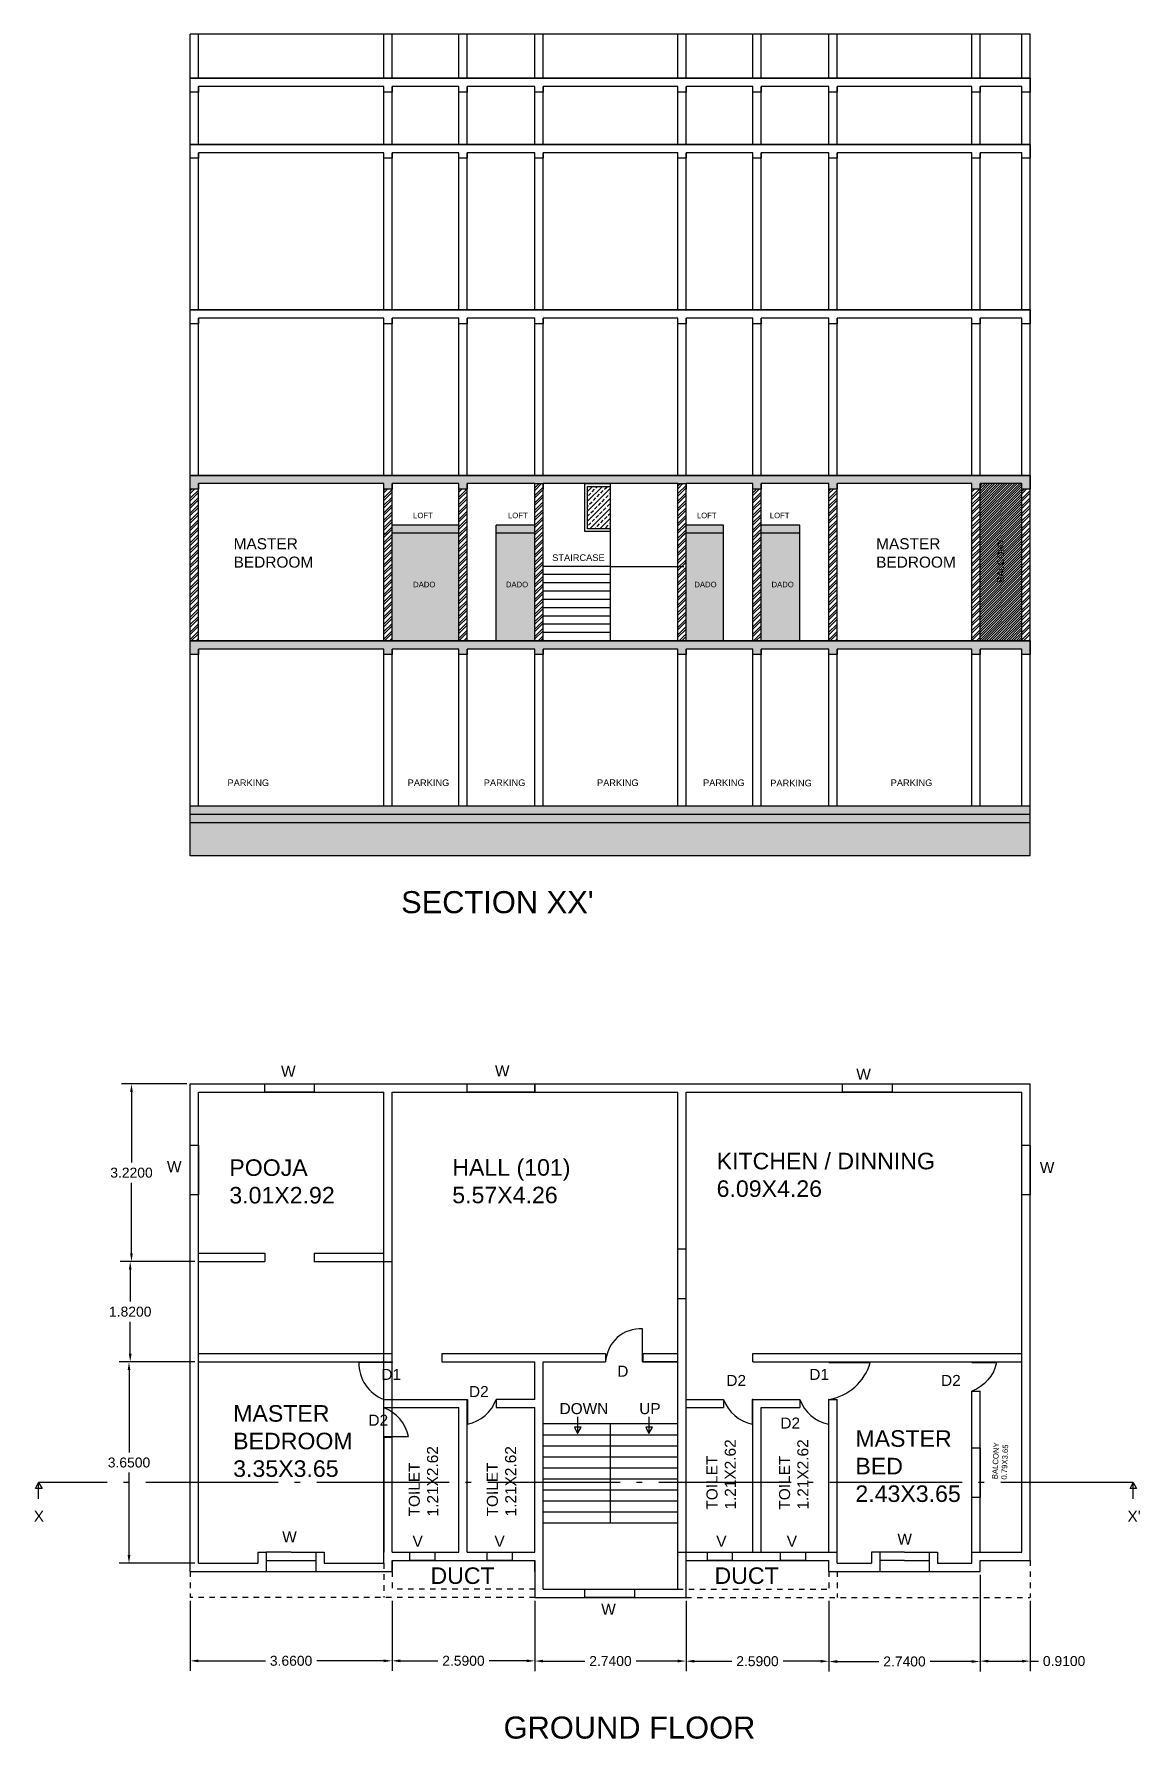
# Model space of a CAD drawing. Header units: millimetres. Extents: x 2637 to 2769, y 1120 to 1169.
# Drawn here: x 2691.34 to 2711.38, y 1120.29 to 1151.2 of the extents above; entities that cross this region are included whole.
import ezdxf

# ---------------------------------------------------------------- set-up
doc = ezdxf.new("R2010")
doc.units = ezdxf.units.MM
doc.linetypes.add('ACAD_ISO04W100', pattern=[30, 24, -3, 0, -3])
doc.linetypes.add('ACAD_ISO07W100', pattern=[3, 0, -3])
for name, color, linetype in [('DOOR 2', 30, 'Continuous'), ('Vents', 170, 'Continuous'), ('WINDOW', 80, 'Continuous')]:
    doc.layers.add(name, color=color, linetype=linetype)
doc.styles.get("Standard").update_dxf_attribs({"font": 'arial.ttf'})
doc.dimstyles.get("Standard").update_dxf_attribs({"dimtxt": 0.18, "dimasz": 0.15, "dimexe": 0.18, "dimexo": 0.0625, "dimgap": 0.09, "dimtad": 0, "dimtih": 1, "dimtoh": 1, "dimdec": 4, "dimzin": 0, "dimdsep": 46, "dimtxsty": 'Standard', "dimcen": 0.09, "dimadec": 0, "dimazin": 0, "dimtfac": 1, "dimtdec": 4, "dimtofl": 0, "dimtmove": 0, "dimatfit": 3, "dimfxl": 1, "dimtolj": 1, "dimtzin": 0, "dimarcsym": 0})

msp = doc.modelspace()

# ---------------------------------------------------------------- texts
at = {"color": 2, "ltscale": 0.01, "attachment_point": 1}
for s, width, insert, char_height in [('LOFT', 0.532869, (2698.20645, 1142.52016), 0.1), ('LOFT', 0.532869, (2699.92636, 1142.52016), 0.1), ('LOFT', 0.532869, (2703.35091, 1142.52016), 0.1), ('LOFT', 0.532869, (2704.67333, 1142.52016), 0.1), ('MASTER BEDROOM', 2.2070981, (2694.9521, 1142.05657), 0.2), ('MASTER BEDROOM', 2.2070981, (2706.60071, 1142.05657), 0.2), ('STAIRCASE', 1.0822061, (2700.72807, 1141.76439), 0.12), ('DADO', 0.6115259, (2698.20645, 1141.26752), 0.1), ('DADO', 0.6115259, (2699.88814, 1141.26752), 0.1), ('DADO', 0.6115259, (2703.30505, 1141.26752), 0.1), ('DADO', 0.6115259, (2704.70391, 1141.26752), 0.1), ('PARKING', 2.2668112, (2694.84157, 1137.6834), 0.12), ('PARKING', 2.2668112, (2698.10813, 1137.6834), 0.12), ('PARKING', 2.2668112, (2699.48742, 1137.6834), 0.12), ('PARKING', 2.2668112, (2701.54006, 1137.6834), 0.12), ('PARKING', 2.2668112, (2703.46237, 1137.6834), 0.12), ('PARKING', 1.1078799, (2704.68043, 1137.67796), 0.12), ('PARKING', 2.2668112, (2706.86464, 1137.6834), 0.12)]:
    msp.add_mtext_dynamic_manual_height_columns(s, width=width, gutter_width=12.5, heights=[0], dxfattribs=dict(at, insert=insert, char_height=char_height))
at = {"color": 0, "ltscale": 0.01, "insert": (2708.79855, 1141.24809), "char_height": 0.12, "attachment_point": 1, "rotation": 90}
msp.add_mtext_dynamic_manual_height_columns('{\\C2;BALCONY}', width=0.6247909, gutter_width=12.5, heights=[0], dxfattribs=at)
at = {"color": 242, "ltscale": 0.01, "true_color": 0xcd2027, "char_height": 0.4, "attachment_point": 1}
for s, width, insert in [("SECTION XX'", 9.1820242, (2697.98861, 1135.65862)), ('GROUND FLOOR', 5.7246496, (2699.84682, 1120.69469))]:
    msp.add_mtext_dynamic_manual_height_columns(s, width=width, gutter_width=12.5, heights=[0], dxfattribs=dict(at, insert=insert))
at = {"color": 85, "true_color": 0x58ba48, "char_height": 0.2, "attachment_point": 1}
for insert in [(2695.8125, 1132.49243), (2699.69025, 1132.50049), (2706.24066, 1132.43903), (2693.74414, 1130.76313), (2709.56805, 1130.74833), (2695.83353, 1124.05101), (2706.98602, 1124.01177), (2701.61689, 1122.73841)]:
    msp.add_mtext_dynamic_manual_height_columns('W', width=0.5563273, gutter_width=12.5, heights=[0], dxfattribs=dict(at, insert=insert))
at = {"color": 41, "true_color": 0xf4ee51, "attachment_point": 1}
for s, width, insert, char_height in [('KITCHEN / DINNING 6.09X4.26', 5.6150828, (2703.70869, 1130.91542), 0.3), ('HALL (101) 5.57X4.26', 3.4498838, (2698.91638, 1130.80004), 0.3), ('D1', 0.5563273, (2697.63094, 1126.99692), 0.2), ('D', 0.5563273, (2701.90707, 1127.05518), 0.2), ('D2', 0.5563273, (2703.88473, 1126.88715), 0.2), ('D1', 0.5563273, (2705.38865, 1126.99692), 0.2), ('D2', 0.5563273, (2707.77639, 1126.88715), 0.2), ('D2', 0.5563273, (2699.21887, 1126.68633), 0.2), ('UP', 0.6370009, (2702.30537, 1126.37719), 0.2), ('D2', 0.5563273, (2697.39672, 1126.16724), 0.2), ('D2', 0.5563273, (2704.86438, 1126.11511), 0.2), ('MASTER BED 2.43X3.65', 1.9069144, (2706.22414, 1125.885), 0.3)]:
    msp.add_mtext_dynamic_manual_height_columns(s, width=width, gutter_width=12.5, heights=[0], dxfattribs=dict(at, insert=insert, char_height=char_height))
at = {"color": 2, "true_color": 0xf1eb1f, "attachment_point": 1}
for s, width, insert, char_height in [('POOJA 3.01X2.92', 2.5116308, (2694.87468, 1130.79587), 0.3), ('MASTER BEDROOM 3.35X3.65', 2.2051227, (2694.94447, 1126.33996), 0.3), ('DOWN', 0.6370009, (2700.8613, 1126.37719), 0.2)]:
    msp.add_mtext_dynamic_manual_height_columns(s, width=width, gutter_width=12.5, heights=[0], dxfattribs=dict(at, insert=insert, char_height=char_height))
at = {"color": 41, "true_color": 0xf4ee51, "attachment_point": 1}
for s, width, insert, char_height, rotation in [('TOILET 1.21X2.62', 1.22, (2703.52513, 1124.44503), 0.2, 90.172862), ('TOILET 1.21X2.62', 1.22, (2704.84126, 1124.44503), 0.2, 90.172862), ('BALCONY 0.79X3.65', 0.76, (2708.70085, 1125.0003), 0.1, 87.483701), ('TOILET 1.21X2.62', 1.22, (2698.1282, 1124.32205), 0.2, 90.172862), ('TOILET 1.21X2.62', 1.22, (2699.54409, 1124.32205), 0.2, 90.172862)]:
    msp.add_mtext_dynamic_manual_height_columns(s, width=width, gutter_width=12.5, heights=[0], dxfattribs=dict(at, insert=insert, char_height=char_height, rotation=rotation))
at = {"color": 0, "ltscale": 0.01, "char_height": 0.2, "attachment_point": 1}
for s, insert in [('X', (2691.32915, 1124.42566)), ("X'", (2711.15637, 1124.42566))]:
    msp.add_mtext_dynamic_manual_height_columns(s, width=0.441111, gutter_width=12.5, heights=[0], dxfattribs=dict(at, insert=insert))
at = {"color": 5, "linetype": 'ACAD_ISO07W100', "ltscale": 0.01, "char_height": 0.2, "attachment_point": 1}
for insert in [(2698.19606, 1123.97178), (2699.6806, 1123.97178), (2703.70227, 1123.97178), (2704.97945, 1123.97178)]:
    msp.add_mtext_dynamic_manual_height_columns('V', width=0.4025776, gutter_width=12.5, heights=[0], dxfattribs=dict(at, insert=insert))
at = {"color": 41, "linetype": 'ACAD_ISO07W100', "ltscale": 0.01, "true_color": 0xf4ee51, "char_height": 0.3, "attachment_point": 1}
for insert in [(2698.52116, 1123.39849), (2703.67007, 1123.39849)]:
    msp.add_mtext_dynamic_manual_height_columns('DUCT', width=1.7765716, gutter_width=12.5, heights=[0], dxfattribs=dict(at, insert=insert))

# ---------------------------------------------------------------- blocks, each defined once
blk = doc.blocks.new('D2')
at = {"layer": 'DOOR 2'}
for p, q in [((-0.157, 0.16), (-0.147, 0.16)), ((-0.147, 0.16), (-0.147, -0.29))]:
    blk.add_line(p, q, dxfattribs=at)
blk.add_arc((-0.295, 0.407), 0.713, 282.0325, 339.7123, dxfattribs=at)
blk = doc.blocks.new('D2R')
at = {"layer": 'DOOR 2', "rotation": 90}
blk.add_blockref('D2', (-0.101, 0.052), dxfattribs=at)
blk = doc.blocks.new('*D4')
at = {"color": 0, "lineweight": -2, "transparency": 16777216}
for p, q in [((2694.164, 1122.792), (2694.164, 1121.524)), ((2697.824, 1122.792), (2697.824, 1121.524)), ((2694.314, 1121.704), (2695.531, 1121.704)), ((2697.674, 1121.704), (2696.458, 1121.704))]:
    blk.add_line(p, q, dxfattribs=at)
at = {"color": 0, "transparency": 16777216}
for points in [[(2694.314, 1121.729), (2694.314, 1121.679), (2694.164, 1121.704)], [(2697.674, 1121.729), (2697.674, 1121.679), (2697.824, 1121.704)]]:
    blk.add_solid(points, dxfattribs=at)
at = {"layer": 'Defpoints', "color": 0, "transparency": 16777216}
for p in [(2694.164, 1122.854), (2697.824, 1122.854), (2697.824, 1121.704)]:
    blk.add_point(p, dxfattribs=at)
at = {"color": 0, "transparency": 16777216, "insert": (2695.994, 1121.704), "char_height": 0.18, "attachment_point": 5}
blk.add_mtext('\\A1;3.6600', dxfattribs=at)
blk = doc.blocks.new('*D5')
at = {"color": 0, "lineweight": -2, "transparency": 16777216}
for p, q in [((2697.824, 1122.792), (2697.824, 1121.524)), ((2700.414, 1122.792), (2700.414, 1121.524)), ((2697.974, 1121.704), (2698.655, 1121.704)), ((2700.264, 1121.704), (2699.584, 1121.704))]:
    blk.add_line(p, q, dxfattribs=at)
at = {"color": 0, "transparency": 16777216}
for points in [[(2697.974, 1121.729), (2697.974, 1121.679), (2697.824, 1121.704)], [(2700.264, 1121.729), (2700.264, 1121.679), (2700.414, 1121.704)]]:
    blk.add_solid(points, dxfattribs=at)
at = {"layer": 'Defpoints', "color": 0, "transparency": 16777216}
for p in [(2697.824, 1122.854), (2700.414, 1122.854), (2700.414, 1121.704)]:
    blk.add_point(p, dxfattribs=at)
at = {"color": 0, "transparency": 16777216, "insert": (2699.119, 1121.704), "char_height": 0.18, "attachment_point": 5}
blk.add_mtext('\\A1;2.5900', dxfattribs=at)
blk = doc.blocks.new('*D6')
at = {"color": 0, "lineweight": -2, "transparency": 16777216}
for p, q in [((2700.414, 1122.792), (2700.414, 1121.52)), ((2703.154, 1122.792), (2703.154, 1121.52)), ((2700.564, 1121.7), (2701.32, 1121.7)), ((2703.004, 1121.7), (2702.249, 1121.7))]:
    blk.add_line(p, q, dxfattribs=at)
at = {"color": 0, "transparency": 16777216}
for points in [[(2700.564, 1121.725), (2700.564, 1121.675), (2700.414, 1121.7)], [(2703.004, 1121.725), (2703.004, 1121.675), (2703.154, 1121.7)]]:
    blk.add_solid(points, dxfattribs=at)
at = {"layer": 'Defpoints', "color": 0, "transparency": 16777216}
for p in [(2700.414, 1122.854), (2703.154, 1122.854), (2703.154, 1121.7)]:
    blk.add_point(p, dxfattribs=at)
at = {"color": 0, "transparency": 16777216, "insert": (2701.784, 1121.7), "char_height": 0.18, "attachment_point": 5}
blk.add_mtext('\\A1;2.7400', dxfattribs=at)
blk = doc.blocks.new('*D7')
at = {"color": 0, "lineweight": -2, "transparency": 16777216}
for p, q in [((2703.154, 1122.792), (2703.154, 1121.517)), ((2705.744, 1122.792), (2705.744, 1121.517)), ((2703.304, 1121.697), (2703.985, 1121.697)), ((2705.594, 1121.697), (2704.914, 1121.697))]:
    blk.add_line(p, q, dxfattribs=at)
at = {"color": 0, "transparency": 16777216}
for points in [[(2703.304, 1121.722), (2703.304, 1121.672), (2703.154, 1121.697)], [(2705.594, 1121.722), (2705.594, 1121.672), (2705.744, 1121.697)]]:
    blk.add_solid(points, dxfattribs=at)
at = {"layer": 'Defpoints', "color": 0, "transparency": 16777216}
for p in [(2703.154, 1122.854), (2705.744, 1122.854), (2705.744, 1121.697)]:
    blk.add_point(p, dxfattribs=at)
at = {"color": 0, "transparency": 16777216, "insert": (2704.449, 1121.697), "char_height": 0.18, "attachment_point": 5}
blk.add_mtext('\\A1;2.5900', dxfattribs=at)
blk = doc.blocks.new('*D8')
at = {"color": 0, "lineweight": -2, "transparency": 16777216}
for p, q in [((2708.484, 1123.262), (2708.484, 1121.512)), ((2705.744, 1122.792), (2705.744, 1121.512)), ((2705.894, 1121.692), (2706.65, 1121.692)), ((2708.334, 1121.692), (2707.579, 1121.692))]:
    blk.add_line(p, q, dxfattribs=at)
at = {"color": 0, "transparency": 16777216}
for points in [[(2705.894, 1121.717), (2705.894, 1121.667), (2705.744, 1121.692)], [(2708.334, 1121.717), (2708.334, 1121.667), (2708.484, 1121.692)]]:
    blk.add_solid(points, dxfattribs=at)
at = {"layer": 'Defpoints', "color": 0, "transparency": 16777216}
for p in [(2708.484, 1123.324), (2705.744, 1122.854), (2708.484, 1121.692)]:
    blk.add_point(p, dxfattribs=at)
at = {"color": 0, "transparency": 16777216, "insert": (2707.114, 1121.692), "char_height": 0.18, "attachment_point": 5}
blk.add_mtext('\\A1;2.7400', dxfattribs=at)
blk = doc.blocks.new('*D9')
at = {"color": 0, "lineweight": -2, "transparency": 16777216}
for p, q in [((2708.484, 1123.262), (2708.484, 1121.519)), ((2709.394, 1122.792), (2709.394, 1121.519)), ((2708.634, 1121.699), (2709.244, 1121.699)), ((2709.394, 1121.699), (2709.544, 1121.699))]:
    blk.add_line(p, q, dxfattribs=at)
at = {"color": 0, "transparency": 16777216}
for points in [[(2708.634, 1121.724), (2708.634, 1121.674), (2708.484, 1121.699)], [(2709.244, 1121.724), (2709.244, 1121.674), (2709.394, 1121.699)]]:
    blk.add_solid(points, dxfattribs=at)
at = {"layer": 'Defpoints', "color": 0, "transparency": 16777216}
for p in [(2708.484, 1123.324), (2709.394, 1122.854), (2709.394, 1121.699)]:
    blk.add_point(p, dxfattribs=at)
at = {"color": 0, "transparency": 16777216, "insert": (2710.008, 1121.699), "char_height": 0.18, "attachment_point": 5}
blk.add_mtext('\\A1;0.9100', dxfattribs=at)
blk = doc.blocks.new('*D10')
at = {"color": 0, "lineweight": -2, "transparency": 16777216}
for p, q in [((2694.102, 1132.164), (2692.921, 1132.164)), ((2693.101, 1132.014), (2693.101, 1130.736)), ((2693.101, 1129.094), (2693.101, 1130.372)), ((2694.252, 1128.944), (2692.921, 1128.944))]:
    blk.add_line(p, q, dxfattribs=at)
at = {"color": 0, "transparency": 16777216}
for points in [[(2693.076, 1132.014), (2693.126, 1132.014), (2693.101, 1132.164)], [(2693.076, 1129.094), (2693.126, 1129.094), (2693.101, 1128.944)]]:
    blk.add_solid(points, dxfattribs=at)
at = {"layer": 'Defpoints', "color": 0, "transparency": 16777216}
for p in [(2694.164, 1132.164), (2693.101, 1128.944), (2694.314, 1128.944)]:
    blk.add_point(p, dxfattribs=at)
at = {"color": 0, "transparency": 16777216, "insert": (2693.101, 1130.554), "char_height": 0.18, "attachment_point": 5}
blk.add_mtext('\\A1;3.2200', dxfattribs=at)
blk = doc.blocks.new('*D11')
at = {"color": 0, "lineweight": -2, "transparency": 16777216}
for p, q in [((2694.252, 1128.944), (2692.898, 1128.944)), ((2693.078, 1128.794), (2693.078, 1128.216)), ((2693.078, 1127.274), (2693.078, 1127.852)), ((2694.252, 1127.124), (2692.898, 1127.124))]:
    blk.add_line(p, q, dxfattribs=at)
at = {"color": 0, "transparency": 16777216}
for points in [[(2693.053, 1128.794), (2693.103, 1128.794), (2693.078, 1128.944)], [(2693.053, 1127.274), (2693.103, 1127.274), (2693.078, 1127.124)]]:
    blk.add_solid(points, dxfattribs=at)
at = {"layer": 'Defpoints', "color": 0, "transparency": 16777216}
for p in [(2694.314, 1128.944), (2693.078, 1127.124), (2694.314, 1127.124)]:
    blk.add_point(p, dxfattribs=at)
at = {"color": 0, "transparency": 16777216, "insert": (2693.078, 1128.034), "char_height": 0.18, "attachment_point": 5}
blk.add_mtext('\\A1;1.8200', dxfattribs=at)
blk = doc.blocks.new('*D12')
at = {"color": 0, "lineweight": -2, "transparency": 16777216}
for p, q in [((2694.252, 1127.124), (2692.876, 1127.124)), ((2693.056, 1126.974), (2693.056, 1125.481)), ((2693.056, 1123.624), (2693.056, 1125.117)), ((2694.252, 1123.474), (2692.876, 1123.474))]:
    blk.add_line(p, q, dxfattribs=at)
at = {"color": 0, "transparency": 16777216}
for points in [[(2693.031, 1126.974), (2693.081, 1126.974), (2693.056, 1127.124)], [(2693.031, 1123.624), (2693.081, 1123.624), (2693.056, 1123.474)]]:
    blk.add_solid(points, dxfattribs=at)
at = {"layer": 'Defpoints', "color": 0, "transparency": 16777216}
for p in [(2694.314, 1127.124), (2693.056, 1123.474), (2694.314, 1123.474)]:
    blk.add_point(p, dxfattribs=at)
at = {"color": 0, "transparency": 16777216, "insert": (2693.056, 1125.299), "char_height": 0.18, "attachment_point": 5}
blk.add_mtext('\\A1;3.6500', dxfattribs=at)

# ---------------------------------------------------------------- dimensions: what is measured, and where the dimension line sits
at = {"color": 0}
for base, p1, p2, picture, middle in [((2693.10142, 1128.94431), (2694.16438, 1132.16431), (2694.31438, 1128.94431), '*D10', (2693.10142, 1130.55431)), ((2693.07772, 1127.12431), (2694.31438, 1128.94431), (2694.31438, 1127.12431), '*D11', (2693.07772, 1128.03431)), ((2693.05649, 1123.47431), (2694.31438, 1127.12431), (2694.31438, 1123.47431), '*D12', (2693.05649, 1125.29931))]:
    dim = msp.add_linear_dim(base=base, p1=p1, p2=p2, angle=90, dimstyle='Standard', dxfattribs=at)
    dim.commit()
    dim.dimension.update_dxf_attribs({"geometry": picture, "text_midpoint": middle})
for base, p1, p2, picture, middle in [((2708.48438, 1121.69248), (2705.74438, 1122.85431), (2708.48438, 1123.32431), '*D8', (2707.11438, 1121.69248)), ((2709.39438, 1121.69875), (2708.48438, 1123.32431), (2709.39438, 1122.85431), '*D9', (2710.0077, 1121.69875)), ((2697.82438, 1121.70427), (2694.16438, 1122.85431), (2697.82438, 1122.85431), '*D4', (2695.99438, 1121.70427)), ((2700.41438, 1121.70427), (2697.82438, 1122.85431), (2700.41438, 1122.85431), '*D5', (2699.11938, 1121.70427)), ((2703.15438, 1121.70002), (2700.41438, 1122.85431), (2703.15438, 1122.85431), '*D6', (2701.78438, 1121.70002)), ((2705.74438, 1121.69735), (2703.15438, 1122.85431), (2705.74438, 1122.85431), '*D7', (2704.44938, 1121.69735))]:
    dim = msp.add_linear_dim(base=base, p1=p1, p2=p2, dimstyle='Standard', dxfattribs=at)
    dim.commit()
    dim.dimension.update_dxf_attribs({"geometry": picture, "text_midpoint": middle})

# ---------------------------------------------------------------- hatches: boundary and pattern name
at = {"ltscale": 0.01}
h = msp.add_hatch(dxfattribs=at)
h.set_pattern_fill('AR-CONC', color=0, scale=0.001)
h.paths.add_polyline_path([(2697.82438, 1142.2961), (2697.82438, 1142.1461), (2699.03438, 1142.1461), (2699.03438, 1142.2961)])
h.paths.add_polyline_path([(2700.41438, 1142.1461), (2700.41438, 1142.2961), (2699.71438, 1142.2961), (2699.71438, 1142.1461)])
h.paths.add_polyline_path([(2703.83438, 1142.1461), (2703.83438, 1142.2961), (2703.15438, 1142.2961), (2703.15438, 1142.1461)])
h.paths.add_polyline_path([(2705.21438, 1142.1461), (2705.21438, 1142.2961), (2704.51438, 1142.2961), (2704.51438, 1142.1461)])
h.paths.add_polyline_path([(2703.00438, 1143.0461), (2703.15438, 1143.0461), (2704.36438, 1143.0461), (2704.36438, 1142.9461), (2704.51438, 1142.9461), (2704.51438, 1143.0461), (2705.74438, 1143.0461), (2705.74438, 1142.9461), (2705.89438, 1142.9461), (2705.89438, 1143.0461), (2708.33438, 1143.0461), (2708.33438, 1142.9461), (2708.48438, 1142.9461), (2708.48438, 1143.0461), (2709.24438, 1143.0461), (2709.24438, 1142.9461), (2709.39438, 1142.9461), (2709.39438, 1143.1961), (2694.16438, 1143.1961), (2694.16438, 1142.9461), (2694.31438, 1142.9461), (2694.31438, 1143.0461), (2697.67438, 1143.0461), (2697.67438, 1142.9461), (2697.82438, 1142.9461), (2697.82438, 1143.0461), (2699.03438, 1143.0461), (2699.03438, 1142.9461), (2699.18438, 1142.9461), (2699.18438, 1143.0461), (2700.41438, 1143.0461), (2700.56438, 1143.0461)])
h = msp.add_hatch(dxfattribs=at)
h.set_pattern_fill('ANSI32', color=0, scale=0.01)
h.paths.add_polyline_path([(2694.31438, 1142.9461), (2694.16438, 1142.9461), (2694.16438, 1140.1961), (2694.31438, 1140.1961)])
h.paths.add_polyline_path([(2699.18438, 1142.1461), (2699.03438, 1142.1461), (2699.03438, 1140.1961), (2699.18438, 1140.1961)])
h.paths.add_polyline_path([(2697.82438, 1142.1461), (2697.67438, 1142.1461), (2697.67438, 1140.1961), (2697.82438, 1140.1961)])
h.paths.add_polyline_path([(2700.56438, 1142.1461), (2700.41438, 1142.1461), (2700.41438, 1140.1961), (2700.56438, 1140.1961)])
h.paths.add_polyline_path([(2703.15438, 1142.1461), (2703.00438, 1142.1461), (2703.00438, 1140.1961), (2703.15438, 1140.1961)])
h.paths.add_polyline_path([(2704.51438, 1142.1461), (2704.36438, 1142.1461), (2704.36438, 1140.1961), (2704.51438, 1140.1961)])
h.paths.add_polyline_path([(2705.89438, 1142.9461), (2705.74438, 1142.9461), (2705.74438, 1140.1961), (2705.89438, 1140.1961)])
h.paths.add_polyline_path([(2708.48438, 1142.9461), (2708.33438, 1142.9461), (2708.33438, 1140.1961), (2708.48438, 1140.1961)])
h.paths.add_polyline_path([(2709.39438, 1142.1461), (2709.24438, 1142.1461), (2709.24438, 1140.1961), (2709.39438, 1140.1961)])
h = msp.add_hatch(dxfattribs=at)
h.set_pattern_fill('ANSI32', color=0, scale=0.01)
h.paths.add_polyline_path([(2697.82438, 1142.9461), (2697.67438, 1142.9461), (2697.67438, 1140.1961), (2697.82438, 1140.1961)])
h = msp.add_hatch(dxfattribs=at)
h.set_pattern_fill('ANSI32', color=0, scale=0.01)
h.paths.add_polyline_path([(2699.18438, 1142.9461), (2699.03438, 1142.9461), (2699.03438, 1140.1961), (2699.18438, 1140.1961)])
h.paths.add_polyline_path([(2700.56438, 1143.0461), (2700.41438, 1143.0461), (2700.41438, 1142.9461), (2700.41438, 1140.1961), (2700.56438, 1140.1961)])
h = msp.add_hatch(dxfattribs=at)
h.set_pattern_fill('ANSI33', color=0, scale=0.02)
h.set_pattern_definition([(45, (-25.1335, 0.7), (-0.089802561, 0.089802561), []), (45, (-25.04369, 0.7), (-0.089802561, 0.089802561), [0.0635, -0.03175])])
h.paths.add_polyline_path([(2701.78438, 1142.22925), (2701.78438, 1142.9961), (2701.36991, 1142.9961), (2701.36991, 1142.22925)])
h = msp.add_hatch(dxfattribs=at)
h.set_pattern_fill('ANSI32', color=0, scale=0.01)
h.paths.add_polyline_path([(2703.15438, 1143.0461), (2703.00438, 1143.0461), (2703.00438, 1142.9461), (2703.00438, 1140.1961), (2703.15438, 1140.1961)])
h.paths.add_polyline_path([(2704.51438, 1142.9461), (2704.36438, 1142.9461), (2704.36438, 1140.1961), (2704.51438, 1140.1961)])
h = msp.add_hatch(dxfattribs=at)
h.set_pattern_fill('ANSI31', color=3, scale=0.01)
h.paths.add_polyline_path([(2708.48438, 1140.1961), (2709.24438, 1140.1961), (2709.24438, 1143.0461), (2708.48438, 1143.0461), (2708.48438, 1142.9461)])
h.paths.add_polyline_path([(2708.98621, 1141.20581), (2708.98621, 1142.06701), (2708.73892, 1142.06701), (2708.73892, 1141.20581)], flags=24)
h = msp.add_hatch(dxfattribs=at)
h.set_pattern_fill('ANSI32', color=0, scale=0.01)
h.paths.add_polyline_path([(2709.39438, 1142.9461), (2709.24438, 1142.9461), (2709.24438, 1140.1961), (2709.39438, 1140.1961)])
h = msp.add_hatch(dxfattribs=at)
h.set_pattern_fill('AR-CONC', color=0, scale=0.01)
h.paths.add_polyline_path([(2697.82438, 1142.2961), (2697.82438, 1142.1461), (2699.03438, 1142.1461), (2699.03438, 1142.2961)])
h = msp.add_hatch(dxfattribs=at)
h.set_pattern_fill('ANGLE', color=0, scale=0.01)
h.set_pattern_definition([(0, (0, 0), (0, 0.06985), [0.0508, -0.01905]), (90, (0, 0), (-0.06985, 4e-18), [0.0508, -0.01905])])
h.paths.add_polyline_path([(2699.03438, 1142.1461), (2697.82438, 1142.1461), (2697.82438, 1140.1961), (2699.03438, 1140.1961)])
h.paths.add_polyline_path([(2700.41438, 1142.1461), (2699.71438, 1142.1461), (2699.71438, 1140.1961), (2700.41438, 1140.1961)])
h.paths.add_polyline_path([(2703.83438, 1142.1461), (2703.15438, 1142.1461), (2703.15438, 1140.1961), (2703.83438, 1140.1961)])
h.paths.add_polyline_path([(2705.21438, 1142.1461), (2704.51438, 1142.1461), (2704.51438, 1140.1961), (2705.21438, 1140.1961)])
h.paths.add_polyline_path([(2698.17067, 1141.11115), (2698.62428, 1141.11115), (2698.62428, 1141.31722), (2698.17067, 1141.31722)], flags=24)
h.paths.add_polyline_path([(2699.85237, 1141.11115), (2700.30598, 1141.11115), (2700.30598, 1141.31722), (2699.85237, 1141.31722)], flags=24)
h.paths.add_polyline_path([(2703.26927, 1141.11115), (2703.72288, 1141.11115), (2703.72288, 1141.31722), (2703.26927, 1141.31722)], flags=24)
h.paths.add_polyline_path([(2704.66813, 1141.11115), (2705.12175, 1141.11115), (2705.12175, 1141.31722), (2704.66813, 1141.31722)], flags=24)
h = msp.add_hatch(dxfattribs=at)
h.set_pattern_fill('AR-CONC', color=0, scale=0.001)
h.paths.add_polyline_path([(2700.41438, 1140.1961), (2694.16438, 1140.1961), (2694.16438, 1139.9461), (2694.31438, 1139.9461), (2694.31438, 1140.0461), (2697.67438, 1140.0461), (2697.67438, 1139.9461), (2697.82438, 1139.9461), (2697.82438, 1140.0461), (2699.03438, 1140.0461), (2699.03438, 1139.9461), (2699.18438, 1139.9461), (2699.18438, 1140.0461), (2700.41438, 1140.0461)])
h = msp.add_hatch(dxfattribs=at)
h.set_pattern_fill('AR-CONC', color=0, scale=0.001)
h.paths.add_polyline_path([(2709.39438, 1140.1961), (2694.16438, 1140.1961), (2694.16438, 1139.9461), (2694.31438, 1139.9461), (2694.31438, 1140.0461), (2697.67438, 1140.0461), (2697.67438, 1139.9461), (2697.82438, 1139.9461), (2697.82438, 1140.0461), (2699.03438, 1140.0461), (2699.03438, 1139.9461), (2699.18438, 1139.9461), (2699.18438, 1140.0461), (2700.41438, 1140.0461), (2700.41438, 1139.9461), (2700.56438, 1139.9461), (2700.56438, 1140.0461), (2703.00438, 1140.0461), (2703.00438, 1139.9461), (2703.15438, 1139.9461), (2703.15438, 1140.0461), (2704.36438, 1140.0461), (2704.36438, 1139.9461), (2704.51438, 1139.9461), (2704.51438, 1140.0461), (2705.74438, 1140.0461), (2705.74438, 1139.9461), (2705.89438, 1139.9461), (2705.89438, 1140.0461), (2708.33438, 1140.0461), (2708.33438, 1139.9461), (2708.48438, 1139.9461), (2708.48438, 1140.0461), (2709.24438, 1140.0461), (2709.24438, 1139.9461), (2709.39438, 1139.9461)])
h = msp.add_hatch(dxfattribs=at)
h.set_pattern_fill('AR-CONC', color=0, scale=0.001)
h.paths.add_polyline_path([(2709.39438, 1137.1961), (2694.16438, 1137.1961), (2694.16438, 1137.0461), (2709.39438, 1137.0461)])
h = msp.add_hatch(dxfattribs=at)
h.set_pattern_fill('AR-SAND', color=0, scale=0.001)
h.paths.add_polyline_path([(2709.39438, 1137.0461), (2694.16438, 1137.0461), (2694.16438, 1136.8961), (2709.39438, 1136.8961)])
h = msp.add_hatch(dxfattribs=at)
h.set_pattern_fill('GRAVEL', color=0, scale=0.01)
h.set_pattern_definition([(228.0127875, (0.18288, 0.254), (-2.03200000016, -2.28599999986), [0.034172144, -3.383048364]), (184.969741, (0.16002, 0.2286), (3.047999998794, 0.25400001447), [0.058640472, -5.80540489]), (132.5104471, (0.1016, 0.22352), (2.54000000107, -2.793999999025), [0.041348152, -4.09347228]), (267.273689, (0.00254, 0.16002), (0.25400000053, 5.079999999973), [0.053400452, -5.286643743]), (292.8336542, (0, 0.10668), (-1.270000000106, 3.047999999956), [0.05236337, -5.183980775]), (357.273689, (0.02032, 0.05842), (-5.079999999973, 0.25400000053), [0.053400452, -5.286643743]), (37.69424047, (0.07366, 0.05588), (-3.301999999854, -2.54000000019), [0.070619366, -6.991311531]), (72.25532837, (0.12954, 0.09906), (1.778000000478, 5.587999999848), [0.066671952, -6.60052566]), (121.4295656, (0.14986, 0.16256), (-2.03200000029, 3.301999999823), [0.0535813, -5.30455457]), (175.2363583, (0.12192, 0.20828), (2.79399999996, -0.25400000044), [0.061171328, -2.997393695]), (222.3974378, (0.06096, 0.21336), (-3.047999999902, -2.794000000106), [0.079107792, -7.831677251]), (138.8140748, (0.254, 0.15748), (-1.7779999999, 1.52400000012), [0.027000454, -2.673056582]), (171.4692344, (0.23368, 0.17526), (3.30200000009, -0.507999999424), [0.051368198, -5.0854639]), (225, (0.18288, 0.18288), (-4e-17, -0.254), [0.035920934, -0.32328931]), (203.1985905, (0.1651, 0.21336), (1.27000000003, 0.5079999999), [0.019344132, -1.915062237]), (291.8014095, (0.14732, 0.20574), (-0.25400000005, 0.762), [0.027356562, -1.3404753]), (30.9637565, (0.15748, 0.18034), (0.762, 0.508), [0.044431966, -1.436629815]), (161.5650512, (0.19558, 0.2032), (0.508, -0.254), [0.032128714, -0.771089812]), (16.38954033, (0, 0.20574), (2.54, 0.762), [0.0450088, -4.455882667]), (70.34617594, (0.04318, 0.21844), (-1.01600000009, -2.79399999997), [0.037759894, -3.738221568]), (293.1985905, (0.19558, 0.254), (-0.5079999999, 1.27000000004), [0.03868801, -1.895718359]), (343.61045967, (0.21082, 0.21844), (-2.54000000005, 0.76199999982), [0.0450088, -4.455882667]), (339.4439548, (0, 0.04826), (-1.27, 0.508), [0.04340352, -2.126773431]), (294.7751406, (0.04064, 0.03302), (-1.27000000151, 2.79399999931), [0.036367212, -3.600359338]), (66.8014095, (0.19812, 0), (0.50799999992, 1.27000000003), [0.03868801, -1.895718359]), (17.35402464, (0.21336, 0.03556), (-3.301999999934, -1.01600000021), [0.042578274, -4.215237598]), (69.4439548, (0.07366, 0), (-0.508, -1.27), [0.02170176, -2.148475191]), (101.3099325, (0.18288, 0), (-0.254, 1.016), [0.01295146, -1.282199496]), (165.9637565, (0.18034, 0.0127), (0.762, -0.254), [0.05236337, -0.99490546]), (186.00900596, (0.12954, 0.0254), (2.539999999987, 0.25400000013), [0.0485267, -4.804136486]), (303.6900675, (0.15748, 0.15748), (-0.254, 0.508), [0.036632388, -0.879177636]), (353.1572266, (0.1778, 0.127), (4.318000000027, -0.507999999774), [0.063955676, -6.331600907]), (60.9453959, (0.2413, 0.11938), (-1.01600000003, -1.77799999998), [0.026150824, -2.588939232]), (90, (0.254, 0.14224), (-0.254, 0.254), [0.01524, -0.23876]), (120.25643716, (0.12446, 0.03302), (1.01599999988, -1.77800000007), [0.035286696, -3.493394077]), (48.0127875, (0.10668, 0.0635), (2.03200000017, 2.28599999985), [0.068344288, -3.34887622]), (0, (0.1524, 0.1143), (0.254, 0.254), [0.06604, -0.18796]), (325.3048465, (0.21844, 0.1143), (2.54000000096, -1.777999998625), [0.040160956, -3.975931672]), (254.0546041, (0.25146, 0.09144), (-0.254, -1.016), [0.036982908, -1.812165004]), (207.64597536, (0.2413, 0.05588), (-4.826000000177, -2.539999999663), [0.06021451, -5.961246442]), (175.42607874, (0.18796, 0.02794), (-3.302, 0.254), [0.063702946, -6.306584646])])
h.paths.add_polyline_path([(2709.39438, 1136.8961), (2694.16438, 1136.8961), (2694.16438, 1136.2961), (2709.39438, 1136.2961)])

# ---------------------------------------------------------------- linework, layer by layer
at = {"color": 0, "ltscale": 0.01}
for p, q in [((2709.39438, 1151.1961), (2694.16438, 1151.1961)), ((2694.16438, 1136.2961), (2694.16438, 1151.1961)), ((2694.31438, 1150.3961), (2694.31438, 1151.1961)), ((2697.67438, 1150.3961), (2697.67438, 1151.1961)), ((2697.82438, 1150.3961), (2697.82438, 1151.1961)), ((2699.03438, 1150.3961), (2699.03438, 1151.1961)), ((2699.18438, 1150.3961), (2699.18438, 1151.1961)), ((2700.41438, 1150.3961), (2700.41438, 1151.1961)), ((2700.56438, 1150.3961), (2700.56438, 1151.1961)), ((2703.00438, 1150.3961), (2703.00438, 1151.1961)), ((2703.15438, 1150.3961), (2703.15438, 1151.1961)), ((2704.36438, 1150.3961), (2704.36438, 1151.1961)), ((2704.51438, 1150.3961), (2704.51438, 1151.1961)), ((2705.74438, 1150.3961), (2705.74438, 1151.1961)), ((2705.89438, 1150.3961), (2705.89438, 1151.1961)), ((2708.33438, 1150.3961), (2708.33438, 1151.1961)), ((2708.48438, 1150.3961), (2708.48438, 1151.1961)), ((2709.24438, 1150.3961), (2709.24438, 1151.1961)), ((2709.39438, 1136.2961), (2709.39438, 1151.1961)), ((2709.39438, 1150.3961), (2694.16438, 1150.3961)), ((2694.31438, 1149.1961), (2694.31438, 1150.2461)), ((2697.67438, 1149.1961), (2697.67438, 1150.2461)), ((2697.82438, 1149.1961), (2697.82438, 1150.2461)), ((2699.03438, 1149.1961), (2699.03438, 1150.2461)), ((2699.18438, 1149.1961), (2699.18438, 1150.2461)), ((2700.41438, 1149.1961), (2700.41438, 1150.2461)), ((2700.56438, 1149.1961), (2700.56438, 1150.2461)), ((2703.00438, 1149.1961), (2703.00438, 1150.2461)), ((2703.15438, 1149.1961), (2703.15438, 1150.2461)), ((2704.36438, 1149.1961), (2704.36438, 1150.2461)), ((2704.51438, 1149.1961), (2704.51438, 1150.2461)), ((2705.74438, 1149.1961), (2705.74438, 1150.2461)), ((2705.89438, 1149.1961), (2705.89438, 1150.2461)), ((2708.33438, 1149.1961), (2708.33438, 1150.2461)), ((2708.48438, 1149.1961), (2708.48438, 1150.2461)), ((2709.24438, 1149.1961), (2709.24438, 1150.2461)), ((2709.39438, 1149.1961), (2694.16438, 1149.1961)), ((2694.31438, 1146.1961), (2694.31438, 1149.0461)), ((2697.67438, 1146.1961), (2697.67438, 1149.0461)), ((2697.82438, 1146.1961), (2697.82438, 1149.0461)), ((2699.03438, 1146.1961), (2699.03438, 1149.0461)), ((2699.18438, 1146.1961), (2699.18438, 1149.0461)), ((2700.41438, 1146.1961), (2700.41438, 1149.0461)), ((2700.56438, 1146.1961), (2700.56438, 1149.0461)), ((2703.00438, 1146.1961), (2703.00438, 1149.0461)), ((2703.15438, 1146.1961), (2703.15438, 1149.0461)), ((2704.36438, 1146.1961), (2704.36438, 1149.0461)), ((2704.51438, 1146.1961), (2704.51438, 1149.0461)), ((2705.74438, 1146.1961), (2705.74438, 1149.0461)), ((2705.89438, 1146.1961), (2705.89438, 1149.0461)), ((2708.33438, 1146.1961), (2708.33438, 1149.0461)), ((2708.48438, 1146.1961), (2708.48438, 1149.0461)), ((2709.24438, 1146.1961), (2709.24438, 1149.0461)), ((2709.39438, 1146.1961), (2694.16438, 1146.1961)), ((2694.31438, 1143.1961), (2694.31438, 1146.0461)), ((2697.67438, 1143.1961), (2697.67438, 1146.0461)), ((2697.82438, 1143.1961), (2697.82438, 1146.0461)), ((2699.03438, 1143.1961), (2699.03438, 1146.0461)), ((2699.18438, 1143.1961), (2699.18438, 1146.0461)), ((2700.41438, 1143.1961), (2700.41438, 1146.0461)), ((2700.56438, 1143.1961), (2700.56438, 1146.0461)), ((2703.00438, 1143.1961), (2703.00438, 1146.0461)), ((2703.15438, 1143.1961), (2703.15438, 1146.0461)), ((2704.36438, 1143.1961), (2704.36438, 1146.0461)), ((2704.51438, 1143.1961), (2704.51438, 1146.0461)), ((2705.74438, 1143.1961), (2705.74438, 1146.0461)), ((2705.89438, 1143.1961), (2705.89438, 1146.0461)), ((2708.33438, 1143.1961), (2708.33438, 1146.0461)), ((2708.48438, 1143.1961), (2708.48438, 1146.0461)), ((2709.24438, 1143.1961), (2709.24438, 1146.0461)), ((2709.39438, 1143.1961), (2694.16438, 1143.1961)), ((2694.31438, 1140.1961), (2694.31438, 1143.0461)), ((2697.67438, 1140.1961), (2697.67438, 1143.0461)), ((2697.82438, 1140.1961), (2697.82438, 1143.0461)), ((2699.03438, 1140.1961), (2699.03438, 1143.0461)), ((2699.18438, 1140.1961), (2699.18438, 1143.0461)), ((2700.41438, 1143.0461), (2700.56438, 1143.0461)), ((2700.41438, 1140.1961), (2700.41438, 1143.0461)), ((2700.56438, 1140.1961), (2700.56438, 1143.0461)), ((2701.78438, 1140.1961), (2701.78438, 1143.0461)), ((2703.00438, 1140.1961), (2703.00438, 1143.0461)), ((2703.00438, 1143.0461), (2703.15438, 1143.0461)), ((2703.15438, 1140.1961), (2703.15438, 1143.0461)), ((2704.36438, 1140.1961), (2704.36438, 1143.0461)), ((2704.51438, 1140.1961), (2704.51438, 1143.0461)), ((2705.74438, 1140.1961), (2705.74438, 1143.0461)), ((2705.89438, 1140.1961), (2705.89438, 1143.0461)), ((2708.33438, 1140.1961), (2708.33438, 1143.0461)), ((2708.48438, 1140.1961), (2708.48438, 1143.0461)), ((2709.24438, 1140.1961), (2709.24438, 1143.0461)), ((2699.03438, 1142.2961), (2697.82438, 1142.2961)), ((2699.03438, 1142.1461), (2697.82438, 1142.1461)), ((2700.41438, 1142.2961), (2699.71438, 1142.2961)), ((2699.71438, 1140.1961), (2699.71438, 1142.2961)), ((2700.41438, 1142.1461), (2699.71438, 1142.1461)), ((2703.83438, 1142.2961), (2703.15438, 1142.2961)), ((2703.83438, 1142.1461), (2703.15438, 1142.1461)), ((2703.83438, 1140.1961), (2703.83438, 1142.2961)), ((2705.21438, 1142.2961), (2704.51438, 1142.2961)), ((2705.21438, 1142.1461), (2704.51438, 1142.1461)), ((2705.21438, 1140.1961), (2705.21438, 1142.2961)), ((2701.78438, 1141.5461), (2700.56438, 1141.5461)), ((2701.78438, 1141.5461), (2703.11521, 1141.5461)), ((2701.78438, 1141.3961), (2700.56438, 1141.3961)), ((2701.78438, 1141.2461), (2700.56438, 1141.2461)), ((2701.78438, 1141.0961), (2700.56438, 1141.0961)), ((2701.78438, 1140.9461), (2700.56438, 1140.9461)), ((2701.78438, 1140.7961), (2700.56438, 1140.7961)), ((2701.78438, 1140.6461), (2700.56438, 1140.6461)), ((2701.78438, 1140.4961), (2700.56438, 1140.4961)), ((2709.39438, 1140.1961), (2694.16438, 1140.1961)), ((2701.78438, 1140.3461), (2700.56438, 1140.3461)), ((2694.31438, 1139.9461), (2694.16438, 1139.9461)), ((2697.67438, 1140.0461), (2694.31438, 1140.0461)), ((2694.31438, 1137.1961), (2694.31438, 1140.0461)), ((2697.67438, 1137.1961), (2697.67438, 1140.0461)), ((2697.82438, 1139.9461), (2697.67438, 1139.9461)), ((2697.82438, 1137.1961), (2697.82438, 1140.0461)), ((2699.03438, 1140.0461), (2697.82438, 1140.0461)), ((2699.03438, 1137.1961), (2699.03438, 1140.0461)), ((2699.18438, 1139.9461), (2699.03438, 1139.9461)), ((2699.18438, 1137.1961), (2699.18438, 1140.0461)), ((2700.41438, 1140.0461), (2699.18438, 1140.0461)), ((2700.41438, 1137.1961), (2700.41438, 1140.0461)), ((2700.56438, 1139.9461), (2700.41438, 1139.9461)), ((2700.56438, 1137.1961), (2700.56438, 1140.0461)), ((2703.00438, 1140.0461), (2700.56438, 1140.0461)), ((2703.00438, 1137.1961), (2703.00438, 1140.0461)), ((2703.15438, 1139.9461), (2703.00438, 1139.9461)), ((2703.15438, 1137.1961), (2703.15438, 1140.0461)), ((2704.36438, 1140.0461), (2703.15438, 1140.0461)), ((2704.36438, 1137.1961), (2704.36438, 1140.0461)), ((2704.51438, 1139.9461), (2704.36438, 1139.9461)), ((2704.51438, 1137.1961), (2704.51438, 1140.0461)), ((2705.74438, 1140.0461), (2704.51438, 1140.0461)), ((2705.74438, 1137.1961), (2705.74438, 1140.0461)), ((2705.89438, 1139.9461), (2705.74438, 1139.9461)), ((2705.89438, 1137.1961), (2705.89438, 1140.0461)), ((2708.33438, 1140.0461), (2705.89438, 1140.0461)), ((2708.33438, 1137.1961), (2708.33438, 1140.0461)), ((2708.48438, 1139.9461), (2708.33438, 1139.9461)), ((2708.48438, 1137.1961), (2708.48438, 1140.0461)), ((2709.24438, 1140.0461), (2708.48438, 1140.0461)), ((2709.24438, 1137.1961), (2709.24438, 1140.0461)), ((2709.39438, 1139.9461), (2709.24438, 1139.9461)), ((2709.39438, 1137.1961), (2694.16438, 1137.1961)), ((2709.39438, 1137.0461), (2694.16438, 1137.0461)), ((2709.39438, 1136.8961), (2694.16438, 1136.8961)), ((2709.39438, 1136.2961), (2694.16438, 1136.2961)), ((2694.16438, 1123.32431), (2694.16438, 1132.16431)), ((2694.16438, 1124.93836), (2694.16438, 1132.16431)), ((2709.39438, 1123.52431), (2709.39438, 1132.16431)), ((2709.39438, 1124.93836), (2709.39438, 1132.16431)), ((2694.31438, 1123.47431), (2694.31438, 1132.01431)), ((2697.67438, 1123.47431), (2697.67438, 1132.01431)), ((2697.82438, 1123.67431), (2697.82438, 1132.01431)), ((2703.00438, 1123.67431), (2703.00438, 1132.01431)), ((2703.15438, 1123.52431), (2703.15438, 1132.01431)), ((2709.24438, 1123.67431), (2709.24438, 1132.01431))]:
    msp.add_line(p, q, dxfattribs=at)
at = {"color": 3, "ltscale": 0.01}
for p, q in [((2701.31991, 1143.0461), (2701.78438, 1143.0461)), ((2701.31991, 1142.17925), (2701.31991, 1143.0461)), ((2701.36991, 1142.9961), (2701.78438, 1142.9961)), ((2701.36991, 1142.22925), (2701.36991, 1142.9961)), ((2701.78438, 1142.17925), (2701.31991, 1142.17925)), ((2701.78438, 1142.22925), (2701.36991, 1142.22925))]:
    msp.add_line(p, q, dxfattribs=at)
for p, q in [((2694.16438, 1123.32431), (2694.16438, 1132.16431)), ((2694.16438, 1132.16431), (2709.39438, 1132.16431)), ((2699.18438, 1132.01431), (2699.18438, 1132.16431)), ((2700.41438, 1132.01431), (2700.41438, 1132.16431)), ((2709.39438, 1123.52431), (2709.39438, 1132.16431)), ((2694.31438, 1132.01431), (2697.67438, 1132.01431)), ((2694.31438, 1129.09431), (2694.31438, 1132.01431)), ((2697.67438, 1129.09431), (2697.67438, 1132.01431)), ((2697.82438, 1128.94431), (2697.82438, 1132.01431)), ((2697.82438, 1132.01431), (2703.00438, 1132.01431)), ((2703.00438, 1129.17431), (2703.00438, 1132.01431)), ((2703.15438, 1129.17431), (2703.15438, 1132.01431)), ((2703.15438, 1132.01431), (2709.24438, 1132.01431)), ((2709.24438, 1123.67431), (2709.24438, 1132.01431)), ((2694.31438, 1129.09431), (2695.51552, 1129.09431)), ((2695.51552, 1129.09431), (2695.51552, 1128.94431)), ((2696.41552, 1129.09431), (2697.67438, 1129.09431)), ((2696.41552, 1129.09431), (2696.41552, 1128.94431)), ((2703.00438, 1129.17431), (2703.15438, 1129.17431)), ((2694.31438, 1128.94431), (2695.51552, 1128.94431)), ((2694.31438, 1127.27431), (2694.31438, 1128.94431)), ((2696.41552, 1128.94431), (2697.82438, 1128.94431)), ((2703.00438, 1128.27431), (2703.15438, 1128.27431)), ((2703.00438, 1127.27431), (2703.00438, 1128.27431)), ((2703.15438, 1126.44431), (2703.15438, 1128.27431)), ((2694.31438, 1127.27431), (2697.82438, 1127.27431)), ((2697.82438, 1127.12431), (2697.82438, 1127.27431)), ((2698.72438, 1127.27431), (2698.72438, 1127.12431)), ((2698.72438, 1127.27431), (2701.69645, 1127.27431)), ((2701.69645, 1127.27431), (2701.69645, 1127.12431)), ((2702.37645, 1127.12431), (2702.37645, 1127.27431)), ((2702.37645, 1127.27431), (2703.00438, 1127.27431)), ((2704.36438, 1127.27431), (2709.24438, 1127.27431)), ((2704.36438, 1127.12431), (2704.36438, 1127.27431)), ((2694.31438, 1127.12431), (2697.82438, 1127.12431)), ((2694.31438, 1123.47431), (2694.31438, 1127.12431)), ((2698.72438, 1127.12431), (2700.41438, 1127.12431)), ((2700.41438, 1126.44431), (2700.41438, 1127.12431)), ((2700.56438, 1126.29431), (2700.56438, 1127.12431)), ((2700.56438, 1127.12431), (2701.69645, 1127.12431)), ((2702.36645, 1127.12431), (2703.00438, 1127.12431)), ((2703.00438, 1127.12431), (2702.37645, 1127.12431)), ((2703.00438, 1126.44431), (2703.00438, 1127.12431)), ((2704.36438, 1127.12431), (2709.24438, 1127.12431)), ((2708.33438, 1126.44431), (2708.33438, 1126.59431)), ((2708.33438, 1126.59431), (2708.48438, 1126.59431)), ((2708.48438, 1126.44431), (2708.48438, 1126.59431)), ((2697.67438, 1126.44431), (2699.18438, 1126.44431)), ((2697.67438, 1126.29431), (2697.67438, 1126.44431)), ((2697.67438, 1126.29431), (2699.03438, 1126.29431)), ((2699.03438, 1123.67431), (2699.03438, 1126.29431)), ((2699.18438, 1123.67431), (2699.18438, 1126.44431)), ((2700.41438, 1126.44431), (2699.71438, 1126.44431)), ((2699.71438, 1126.44431), (2699.71438, 1126.29431)), ((2699.71438, 1126.29431), (2700.41438, 1126.29431)), ((2700.41438, 1123.67431), (2700.41438, 1126.29431)), ((2700.56438, 1123.00431), (2700.56438, 1126.29431)), ((2703.00438, 1123.00431), (2703.00438, 1126.44431)), ((2703.15438, 1126.44431), (2703.83438, 1126.44431)), ((2703.15438, 1123.67431), (2703.15438, 1126.29431)), ((2703.15438, 1126.29431), (2703.83438, 1126.29431)), ((2703.83438, 1126.44431), (2703.83438, 1126.29431)), ((2704.35438, 1126.44431), (2704.36438, 1126.44431)), ((2704.36438, 1123.67431), (2704.36438, 1126.44431)), ((2704.36438, 1126.44431), (2704.51438, 1126.44431)), ((2704.51438, 1126.44431), (2705.21438, 1126.44431)), ((2704.51438, 1123.67431), (2704.51438, 1126.29431)), ((2704.51438, 1126.29431), (2705.21438, 1126.29431)), ((2705.21438, 1126.44431), (2705.21438, 1126.29431)), ((2705.73438, 1126.44431), (2705.74438, 1126.44431)), ((2705.74438, 1123.67431), (2705.74438, 1126.44431)), ((2705.74438, 1126.44431), (2705.89438, 1126.44431)), ((2705.89438, 1123.47431), (2705.89438, 1126.44431)), ((2708.33438, 1123.47431), (2708.33438, 1126.44431)), ((2708.48438, 1123.67431), (2708.48438, 1126.44431)), ((2700.56438, 1126.00431), (2703.00438, 1126.00431)), ((2701.78438, 1124.20431), (2701.78438, 1126.00431)), ((2697.67466, 1125.76035), (2697.67438, 1123.67431)), ((2697.67466, 1125.76035), (2697.82438, 1125.76035)), ((2697.82438, 1123.67431), (2697.82438, 1125.76035)), ((2700.56438, 1125.80431), (2703.00438, 1125.80431)), ((2700.56438, 1125.60431), (2703.00438, 1125.60431)), ((2700.56438, 1125.40431), (2703.00438, 1125.40431)), ((2700.56438, 1125.20431), (2703.00438, 1125.20431)), ((2700.56438, 1125.00431), (2703.00438, 1125.00431)), ((2700.56438, 1124.80431), (2703.00438, 1124.80431)), ((2700.56438, 1124.60431), (2703.00438, 1124.60431)), ((2700.56438, 1124.40431), (2703.00438, 1124.40431)), ((2700.56438, 1124.20431), (2703.00438, 1124.20431)), ((2694.31438, 1123.47431), (2695.39438, 1123.47431)), ((2694.31438, 1123.47431), (2695.39438, 1123.47431)), ((2695.39438, 1123.67431), (2695.39438, 1123.47431)), ((2695.39438, 1123.67431), (2695.54438, 1123.67431)), ((2695.54438, 1123.67431), (2695.54438, 1123.67431)), ((2695.54438, 1123.67431), (2695.54438, 1123.52431)), ((2695.54438, 1123.67431), (2695.54438, 1123.32431)), ((2696.44438, 1123.67431), (2696.44438, 1123.52431)), ((2696.44438, 1123.67431), (2696.44438, 1123.32431)), ((2696.44438, 1123.67431), (2696.59438, 1123.67431)), ((2696.59438, 1123.67431), (2696.59438, 1123.47431)), ((2696.59438, 1123.47431), (2697.67438, 1123.47431)), ((2696.59438, 1123.47431), (2697.67438, 1123.47431)), ((2697.67438, 1123.47431), (2697.67438, 1123.67431)), ((2697.82438, 1123.67431), (2699.03438, 1123.67431)), ((2697.82438, 1123.32431), (2697.82438, 1123.52431)), ((2697.82438, 1123.52431), (2700.41438, 1123.52431)), ((2697.82438, 1123.52431), (2697.82438, 1123.33931)), ((2699.18438, 1123.67431), (2700.41438, 1123.67431)), ((2700.41438, 1123.32431), (2700.41438, 1123.52431)), ((2700.41438, 1123.52431), (2700.41438, 1122.85431)), ((2703.00438, 1123.67431), (2705.89438, 1123.67431)), ((2703.00438, 1123.32431), (2703.00438, 1123.52431)), ((2703.15438, 1122.85431), (2703.15438, 1123.52431)), ((2703.15438, 1123.52431), (2705.74438, 1123.52431)), ((2705.74438, 1123.32431), (2705.74438, 1123.52431)), ((2705.89438, 1123.47431), (2706.51438, 1123.47431)), ((2705.89438, 1123.47431), (2706.51438, 1123.47431)), ((2706.66438, 1123.67431), (2706.51438, 1123.67431)), ((2706.51438, 1123.67431), (2706.51438, 1123.47431)), ((2706.66438, 1123.67431), (2706.66438, 1123.32431)), ((2707.56438, 1123.67431), (2707.56438, 1123.32431)), ((2707.56438, 1123.67431), (2707.71438, 1123.67431)), ((2707.71438, 1123.67431), (2707.71438, 1123.47431)), ((2707.71438, 1123.47431), (2708.33438, 1123.47431)), ((2707.71438, 1123.47431), (2708.33438, 1123.47431)), ((2708.33438, 1123.67431), (2709.24438, 1123.67431)), ((2708.48438, 1123.32431), (2708.48438, 1123.52431)), ((2708.48438, 1123.52431), (2709.39438, 1123.52431)), ((2694.16438, 1123.32431), (2697.82438, 1123.32431)), ((2705.74438, 1123.32431), (2708.48438, 1123.32431)), ((2700.41438, 1122.85431), (2700.56438, 1122.85431)), ((2700.56438, 1123.00431), (2703.00438, 1123.00431)), ((2700.56438, 1122.85431), (2703.15438, 1122.85431))]:
    msp.add_line(p, q)
at = {"color": 0}
for p, q in [((2701.18939, 1126.12873), (2701.18939, 1125.82873)), ((2702.48147, 1126.12873), (2702.48147, 1125.82873)), ((2701.25199, 1125.93858), (2701.1343, 1125.93858)), ((2701.1343, 1125.93858), (2701.18939, 1125.82873)), ((2701.18939, 1125.82873), (2701.25199, 1125.93858)), ((2702.54407, 1125.93858), (2702.42638, 1125.93858)), ((2702.42638, 1125.93858), (2702.48147, 1125.82873)), ((2702.48147, 1125.82873), (2702.54407, 1125.93858)), ((2691.3625, 1124.82852), (2691.41758, 1124.93836)), ((2691.48018, 1124.82852), (2691.3625, 1124.82852)), ((2691.41758, 1124.63836), (2691.41758, 1124.93836)), ((2691.41758, 1124.93836), (2691.48018, 1124.82852)), ((2711.20361, 1124.82852), (2711.2587, 1124.93836)), ((2711.3213, 1124.82852), (2711.20361, 1124.82852)), ((2711.2587, 1124.63836), (2711.2587, 1124.93836)), ((2711.2587, 1124.93836), (2711.3213, 1124.82852))]:
    msp.add_line(p, q, dxfattribs=at)
at = {"color": 0, "linetype": 'ACAD_ISO04W100', "ltscale": 0.1}
msp.add_line((2711.2587, 1124.93836), (2691.41758, 1124.93836), dxfattribs=at)
at = {"color": 3}
for p, q in [((2695.99438, 1123.67431), (2695.54438, 1123.67431)), ((2695.54438, 1123.52431), (2696.44438, 1123.52431)), ((2695.99438, 1123.67431), (2696.44438, 1123.67431))]:
    msp.add_line(p, q, dxfattribs=at)
at = {"color": 0, "linetype": 'ACAD_ISO07W100', "ltscale": 0.01}
for p, q in [((2697.67438, 1123.47431), (2697.67438, 1122.85431)), ((2709.39438, 1123.52431), (2709.39438, 1122.85431)), ((2694.16438, 1123.32431), (2694.16438, 1122.85431)), ((2697.82438, 1123.32431), (2697.82438, 1123.00431)), ((2705.74438, 1123.32431), (2705.74438, 1123.00431)), ((2705.89438, 1123.32431), (2705.89438, 1122.85431)), ((2700.41438, 1122.85431), (2694.16438, 1122.85431)), ((2700.41438, 1123.00431), (2697.82438, 1123.00431)), ((2703.00438, 1123.00431), (2705.74438, 1123.00431)), ((2703.15438, 1122.85431), (2709.39438, 1122.85431))]:
    msp.add_line(p, q, dxfattribs=at)
at = {"color": 93, "true_color": 0x37d74c}
for p, q in [((2707.11438, 1123.67431), (2706.66438, 1123.67431)), ((2707.11438, 1123.52431), (2706.66438, 1123.52431)), ((2707.11438, 1123.67431), (2707.56438, 1123.67431)), ((2707.11438, 1123.52431), (2707.56438, 1123.52431))]:
    msp.add_line(p, q, dxfattribs=at)
at = {"color": 0, "ltscale": 0.01}
for points in [[(2694.16438, 1150.3961), (2709.39438, 1150.3961), (2709.39438, 1150.1461), (2709.24438, 1150.1461), (2709.24438, 1150.2461), (2708.48438, 1150.2461), (2708.48438, 1150.1461), (2708.33438, 1150.1461), (2708.33438, 1150.2461), (2705.89438, 1150.2461), (2705.89438, 1150.1461), (2705.74438, 1150.1461), (2705.74438, 1150.2461), (2704.51438, 1150.2461), (2704.51438, 1150.1461), (2704.36438, 1150.1461), (2704.36438, 1150.2461), (2703.15438, 1150.2461), (2703.15438, 1150.1461), (2703.00438, 1150.1461), (2703.00438, 1150.2461), (2700.56438, 1150.2461), (2700.56438, 1150.1461), (2700.41438, 1150.1461), (2700.41438, 1150.2461), (2699.18438, 1150.2461), (2699.18438, 1150.1461), (2699.03438, 1150.1461), (2699.03438, 1150.2461), (2697.82438, 1150.2461), (2697.82438, 1150.1461), (2697.67438, 1150.1461), (2697.67438, 1150.2461), (2694.31438, 1150.2461), (2694.31438, 1150.1461), (2694.16438, 1150.1461), (2694.16438, 1150.3961)], [(2694.16438, 1149.1961), (2709.39438, 1149.1961), (2709.39438, 1148.9461), (2709.24438, 1148.9461), (2709.24438, 1149.0461), (2708.48438, 1149.0461), (2708.48438, 1148.9461), (2708.33438, 1148.9461), (2708.33438, 1149.0461), (2705.89438, 1149.0461), (2705.89438, 1148.9461), (2705.74438, 1148.9461), (2705.74438, 1149.0461), (2704.51438, 1149.0461), (2704.51438, 1148.9461), (2704.36438, 1148.9461), (2704.36438, 1149.0461), (2703.15438, 1149.0461), (2703.15438, 1148.9461), (2703.00438, 1148.9461), (2703.00438, 1149.0461), (2700.56438, 1149.0461), (2700.56438, 1148.9461), (2700.41438, 1148.9461), (2700.41438, 1149.0461), (2699.18438, 1149.0461), (2699.18438, 1148.9461), (2699.03438, 1148.9461), (2699.03438, 1149.0461), (2697.82438, 1149.0461), (2697.82438, 1148.9461), (2697.67438, 1148.9461), (2697.67438, 1149.0461), (2694.31438, 1149.0461), (2694.31438, 1148.9461), (2694.16438, 1148.9461), (2694.16438, 1149.1961)], [(2694.16438, 1146.1961), (2709.39438, 1146.1961), (2709.39438, 1145.9461), (2709.24438, 1145.9461), (2709.24438, 1146.0461), (2708.48438, 1146.0461), (2708.48438, 1145.9461), (2708.33438, 1145.9461), (2708.33438, 1146.0461), (2705.89438, 1146.0461), (2705.89438, 1145.9461), (2705.74438, 1145.9461), (2705.74438, 1146.0461), (2704.51438, 1146.0461), (2704.51438, 1145.9461), (2704.36438, 1145.9461), (2704.36438, 1146.0461), (2703.15438, 1146.0461), (2703.15438, 1145.9461), (2703.00438, 1145.9461), (2703.00438, 1146.0461), (2700.56438, 1146.0461), (2700.56438, 1145.9461), (2700.41438, 1145.9461), (2700.41438, 1146.0461), (2699.18438, 1146.0461), (2699.18438, 1145.9461), (2699.03438, 1145.9461), (2699.03438, 1146.0461), (2697.82438, 1146.0461), (2697.82438, 1145.9461), (2697.67438, 1145.9461), (2697.67438, 1146.0461), (2694.31438, 1146.0461), (2694.31438, 1145.9461), (2694.16438, 1145.9461), (2694.16438, 1146.1961)], [(2694.16438, 1143.1961), (2709.39438, 1143.1961), (2709.39438, 1142.9461), (2709.24438, 1142.9461), (2709.24438, 1143.0461), (2708.48438, 1143.0461), (2708.48438, 1142.9461), (2708.33438, 1142.9461), (2708.33438, 1143.0461), (2705.89438, 1143.0461), (2705.89438, 1142.9461), (2705.74438, 1142.9461), (2705.74438, 1143.0461), (2704.51438, 1143.0461), (2704.51438, 1142.9461), (2704.36438, 1142.9461), (2704.36438, 1143.0461), (2703.15438, 1143.0461), (2703.15438, 1142.9461)], [(2700.41438, 1142.9461), (2700.41438, 1143.0461), (2699.18438, 1143.0461), (2699.18438, 1142.9461), (2699.03438, 1142.9461), (2699.03438, 1143.0461), (2697.82438, 1143.0461), (2697.82438, 1142.9461), (2697.67438, 1142.9461), (2697.67438, 1143.0461), (2694.31438, 1143.0461), (2694.31438, 1142.9461), (2694.16438, 1142.9461), (2694.16438, 1143.1961)], [(2703.00438, 1142.9461), (2703.00438, 1142.9461), (2703.00438, 1143.0461), (2700.56438, 1143.0461), (2700.56438, 1142.9461)], [(2694.16438, 1140.1961), (2709.39438, 1140.1961), (2709.39438, 1139.9461), (2709.24438, 1139.9461), (2709.24438, 1140.0461), (2708.48438, 1140.0461), (2708.48438, 1139.9461), (2708.33438, 1139.9461), (2708.33438, 1140.0461), (2705.89438, 1140.0461), (2705.89438, 1139.9461), (2705.74438, 1139.9461), (2705.74438, 1140.0461), (2704.51438, 1140.0461), (2704.51438, 1139.9461), (2704.36438, 1139.9461), (2704.36438, 1140.0461), (2703.15438, 1140.0461), (2703.15438, 1139.9461), (2703.00438, 1139.9461), (2703.00438, 1140.0461), (2700.56438, 1140.0461), (2700.56438, 1139.9461), (2700.41438, 1139.9461), (2700.41438, 1140.0461), (2699.18438, 1140.0461), (2699.18438, 1139.9461), (2699.03438, 1139.9461), (2699.03438, 1140.0461), (2697.82438, 1140.0461), (2697.82438, 1139.9461), (2697.67438, 1139.9461), (2697.67438, 1140.0461), (2694.31438, 1140.0461), (2694.31438, 1139.9461), (2694.16438, 1139.9461), (2694.16438, 1140.1961)]]:
    msp.add_lwpolyline(points, dxfattribs=at)
at = {"color": 30, "true_color": 0xf8991e}
msp.add_arc((2705.59427, 1127.36929), 0.93553, 278.613474, 344.18397, dxfattribs=at)
at = {"layer": 'DOOR 2'}
for p, q in [((2702.36645, 1127.12431), (2702.36645, 1127.72431)), ((2697.82438, 1127.11431), (2697.22438, 1127.11431)), ((2697.82438, 1127.12431), (2697.82438, 1127.11431)), ((2702.37645, 1127.12431), (2702.36645, 1127.12431)), ((2705.74438, 1127.12431), (2705.74438, 1127.11431)), ((2705.74438, 1127.11431), (2706.49438, 1127.11431)), ((2699.18438, 1126.44431), (2699.19438, 1126.44431)), ((2699.19438, 1126.44431), (2699.19438, 1125.99431)), ((2704.36438, 1126.44431), (2704.35438, 1126.44431)), ((2704.35438, 1126.44431), (2704.35438, 1125.99431)), ((2705.74438, 1126.44431), (2705.73438, 1126.44431)), ((2705.73438, 1126.44431), (2705.73438, 1125.99431))]:
    msp.add_line(p, q, dxfattribs=at)
for centre, radius, start, end in [((2702.33105, 1127.08975), 0.63555, 86.807676, 176.882638), ((2697.92351, 1127.09775), 0.69933, 178.643689, 249.13023), ((2699.04578, 1126.69147), 0.71282, 282.032487, 339.71233), ((2704.50298, 1126.69147), 0.71282, 200.28767, 257.967513), ((2705.88298, 1126.69147), 0.71282, 200.28767, 257.967513)]:
    msp.add_arc(centre, radius, start, end, dxfattribs=at)
at = {"layer": 'Vents'}
for p, q in [((2698.14864, 1123.67431), (2698.59864, 1123.67431)), ((2698.14864, 1123.52431), (2698.14864, 1123.67431)), ((2698.59864, 1123.52431), (2698.14864, 1123.52431)), ((2698.59864, 1123.67431), (2698.59864, 1123.52431)), ((2699.54911, 1123.67431), (2699.99911, 1123.67431)), ((2699.54911, 1123.52431), (2699.54911, 1123.67431)), ((2699.99911, 1123.52431), (2699.54911, 1123.52431)), ((2699.99911, 1123.67431), (2699.99911, 1123.52431)), ((2703.5419, 1123.67431), (2703.9919, 1123.67431)), ((2703.5419, 1123.52431), (2703.5419, 1123.67431)), ((2703.9919, 1123.52431), (2703.5419, 1123.52431)), ((2703.9919, 1123.67431), (2703.9919, 1123.52431)), ((2704.86903, 1123.67431), (2705.31903, 1123.67431)), ((2704.86903, 1123.52431), (2704.86903, 1123.67431)), ((2705.31903, 1123.52431), (2704.86903, 1123.52431)), ((2705.31903, 1123.67431), (2705.31903, 1123.52431))]:
    msp.add_line(p, q, dxfattribs=at)
at = {"layer": 'WINDOW'}
for p, q in [((2695.51552, 1132.16431), (2696.41552, 1132.16431)), ((2695.51552, 1132.01431), (2695.51552, 1132.16431)), ((2696.41552, 1132.16431), (2696.41552, 1132.01431)), ((2699.18438, 1132.16431), (2700.41438, 1132.16431)), ((2699.18438, 1132.01431), (2699.18438, 1132.16431)), ((2700.41438, 1132.16431), (2700.41438, 1132.01431)), ((2705.98857, 1132.16431), (2706.88857, 1132.16431)), ((2705.98857, 1132.01431), (2705.98857, 1132.16431)), ((2706.88857, 1132.16431), (2706.88857, 1132.01431)), ((2696.41552, 1132.01431), (2695.51552, 1132.01431)), ((2700.41438, 1132.01431), (2699.18438, 1132.01431)), ((2706.88857, 1132.01431), (2705.98857, 1132.01431)), ((2694.16438, 1130.15395), (2694.16438, 1131.05395)), ((2694.16438, 1131.05395), (2694.31438, 1131.05395)), ((2694.31438, 1131.05395), (2694.31438, 1130.15395)), ((2709.24438, 1130.15179), (2709.24438, 1131.05179)), ((2709.24438, 1131.05179), (2709.39438, 1131.05179)), ((2709.39438, 1131.05179), (2709.39438, 1130.15179)), ((2694.31438, 1130.15395), (2694.16438, 1130.15395)), ((2709.39438, 1130.15179), (2709.24438, 1130.15179)), ((2708.33438, 1124.66484), (2708.33438, 1125.56484)), ((2708.33438, 1125.56484), (2708.48438, 1125.56484)), ((2708.48438, 1125.56484), (2708.48438, 1124.66484)), ((2708.48438, 1124.66484), (2708.33438, 1124.66484)), ((2701.31991, 1123.00431), (2702.21991, 1123.00431)), ((2701.31991, 1122.85431), (2701.31991, 1123.00431)), ((2702.21991, 1122.85431), (2701.31991, 1122.85431)), ((2702.21991, 1123.00431), (2702.21991, 1122.85431))]:
    msp.add_line(p, q, dxfattribs=at)

# ---------------------------------------------------------------- block references
at = {"xscale": -1, "rotation": 90}
msp.add_blockref('D2', (2708.49424, 1126.96768), dxfattribs=at)
at = {"layer": 'DOOR 2'}
msp.add_blockref('D2R', (2697.93515, 1125.86525), dxfattribs=at)

msp.set_redraw_order([(e.dxf.handle, doc.entitydb.next_handle()) for e in msp.query("TEXT MTEXT ATTDEF DIMENSION ARC_DIMENSION")])  # texts and dimensions are drawn at this point

doc.saveas('drawing.dxf')
